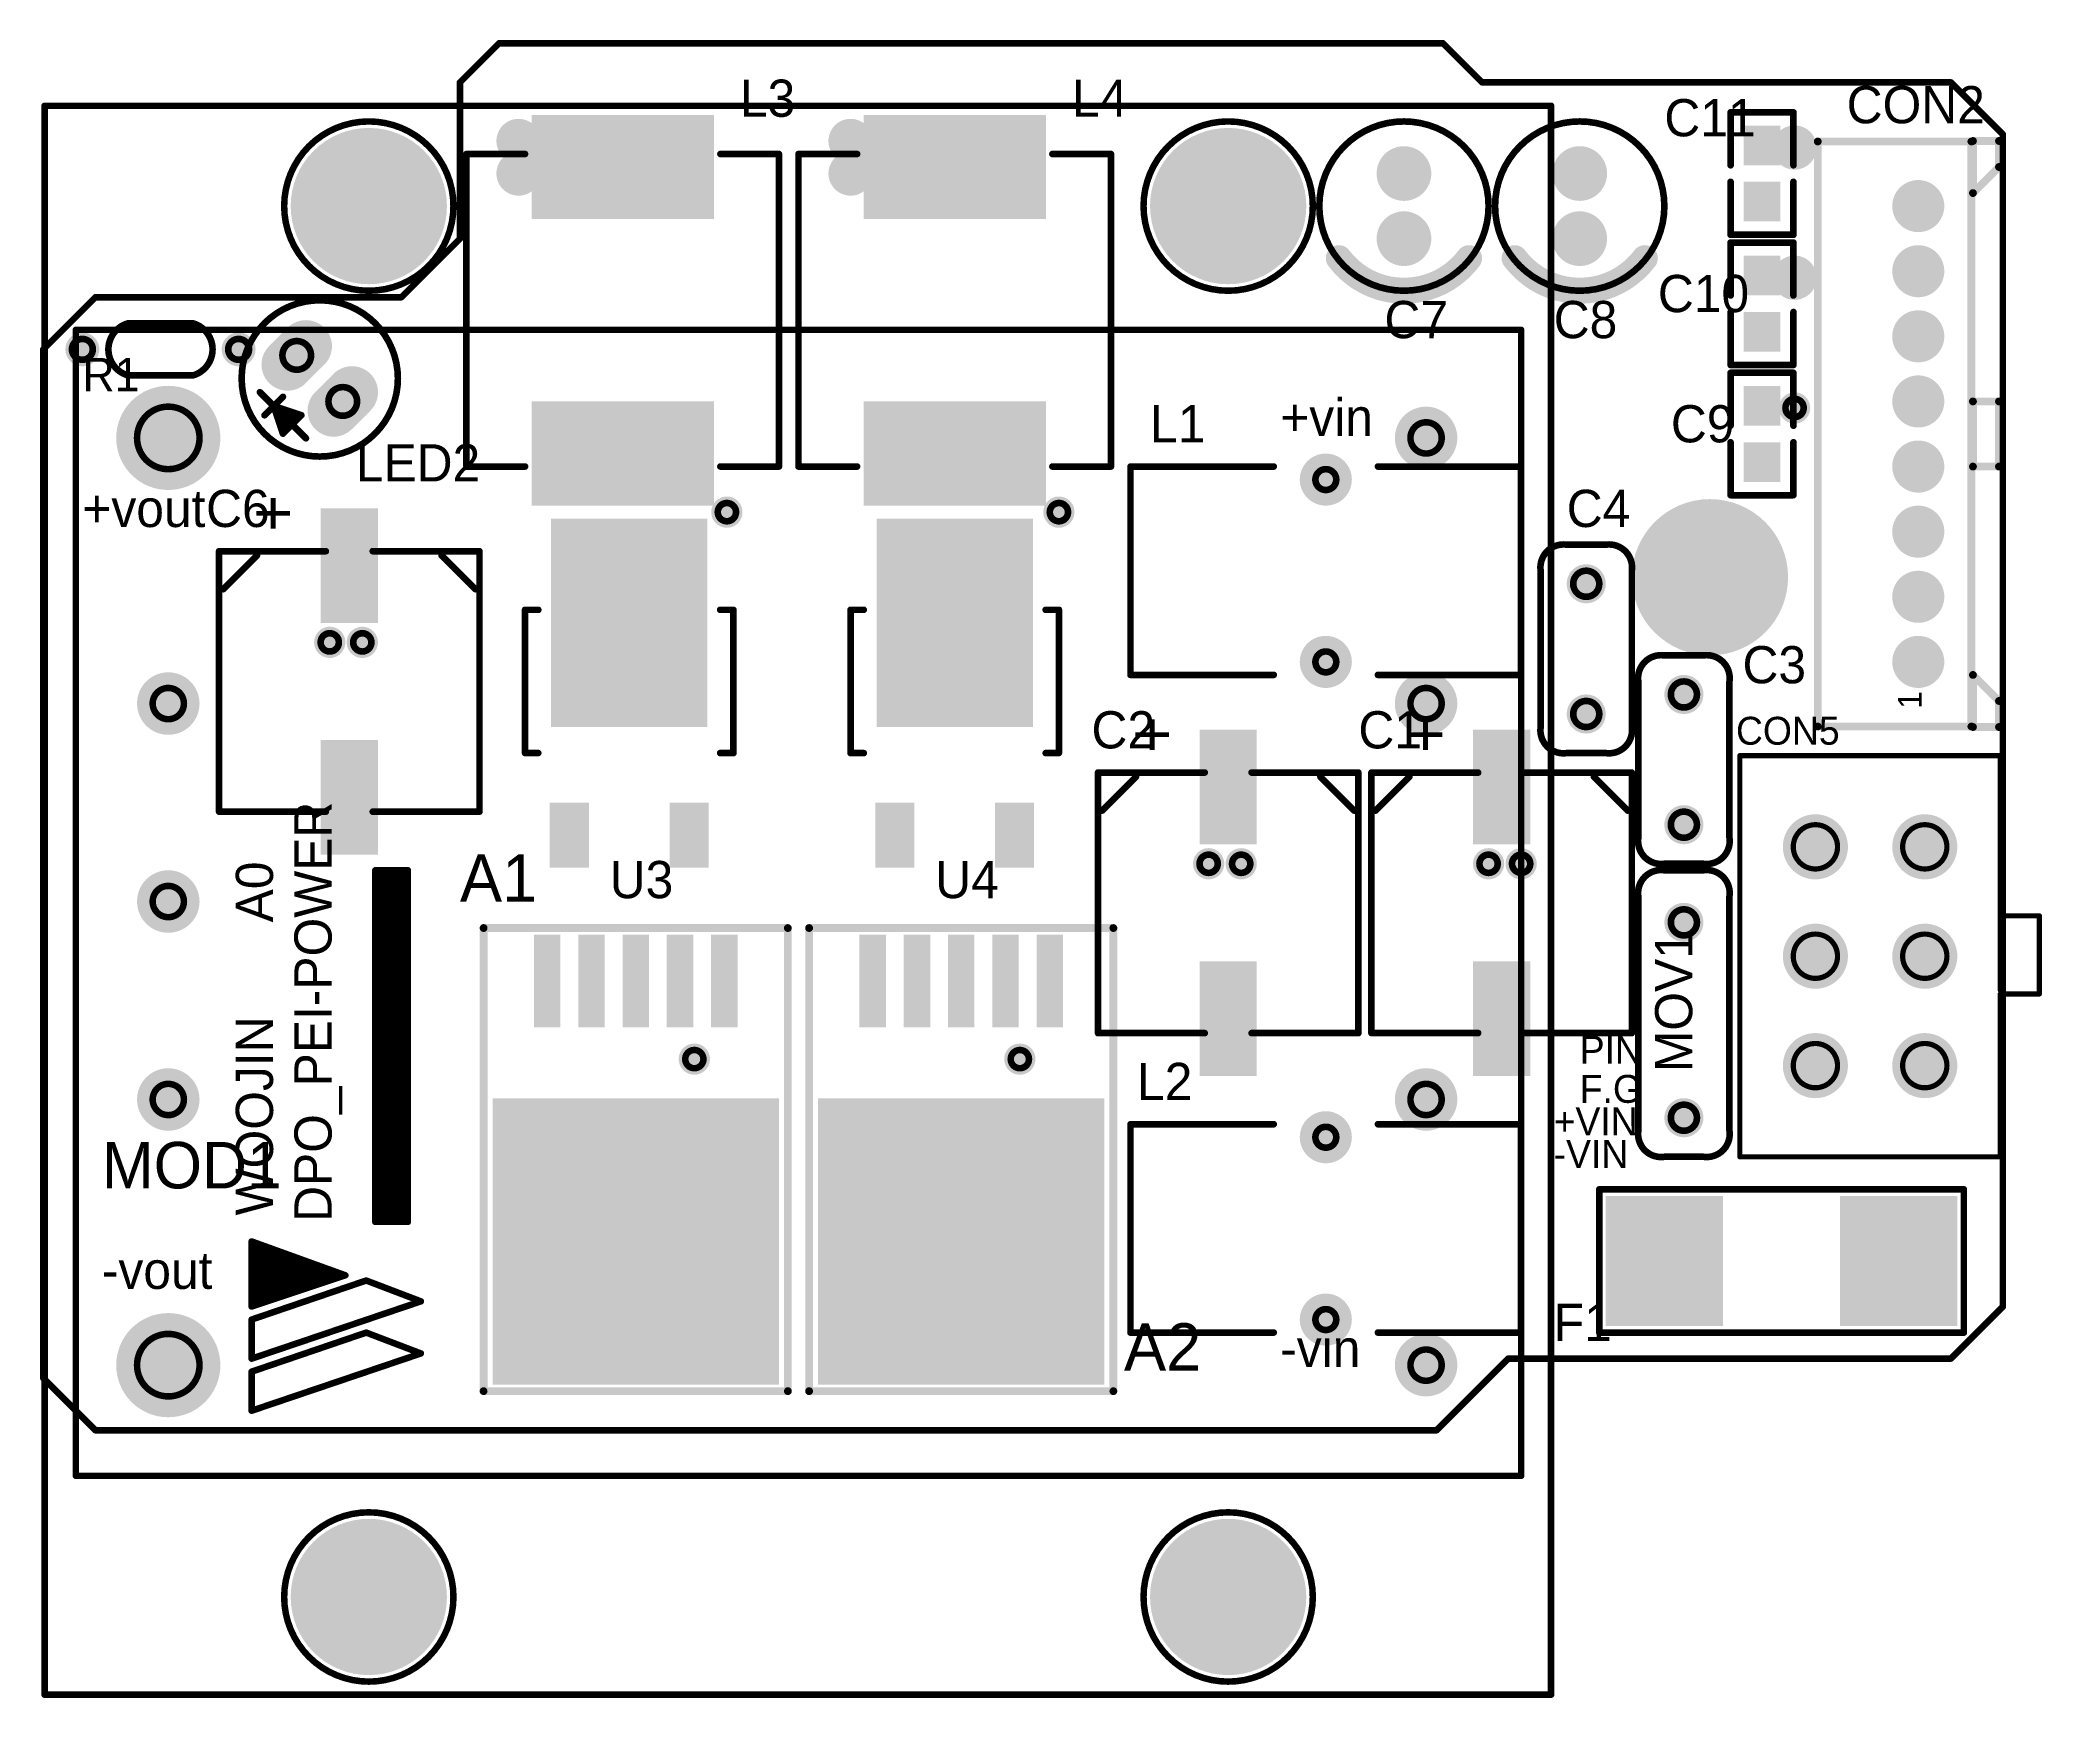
# Model space of a CAD drawing. Extents: x 14.6 to 91.5, y 0 to 63.6.
import ezdxf
from ezdxf.enums import TextEntityAlignment as Align

# ---------------------------------------------------------------- set-up
doc = ezdxf.new("R2010")
doc.units = 0
doc.header["$MEASUREMENT"] = 0

msp = doc.modelspace()

# ---------------------------------------------------------------- texts
for s, height, rotation, p in [('L3', 1.42858, 359.999983, (41.5, 60.25)), ('L4', 1.42858, 359.999983, (54.25, 60.25)), ('CON2', 1.42858, 359.999983, (84, 60)), ('C11', 1.42858, 359.999982, (77, 59.5)), ('C10', 1.42858, 359.999982, (76.75, 52.75)), ('C7', 1.42858, 359.999982, (66.25, 51.75)), ('C8', 1.42858, 359.999982, (72.75, 51.75)), ('L1', 1.42858, 359.999983, (57.25, 47.75)), ('C9', 1.42858, 359.999982, (77.25, 47.75)), ('LED2', 1.42858, 359.999984, (26.75, 46.25)), ('C6', 1.42858, 359.999983, (21, 44.5)), ('C4', 1.42858, 359.999983, (73.25, 44.5)), ('+', 1.8143, 89.999982, (25, 44.75)), ('C3', 1.42858, 359.999982, (80, 38.5)), ('1', 0.90715, 89.999982, (87.14999, 37.95)), ('C2', 1.42858, 359.999983, (55, 36)), ('C1', 1.42858, 359.999983, (65.25, 36)), ('+', 1.8143, 89.999982, (58.75, 36.25)), ('+', 1.8143, 89.999982, (69.25, 36.25)), ('CON5', 1.071435, 359.999982, (79.75, 36.25)), ('DPO_PEI-POWER', 1.42858, 89.999982, (26.25, 18.25)), ('A1', 1.814296, 0.000039, (30.75, 30)), ('A0', 1.42858, 89.999982, (24, 29.75)), ('MOV1', 1.42858, 89.999982, (78.5, 24)), ('WOOJIN', 1.42858, 89.999982, (24, 18.5)), ('L2', 1.42858, 359.999983, (56.75, 22.5)), ('MOD1', 1.785725, 359.999982, (17, 19)), ('A2', 1.814296, 0.000039, (56.25001, 12))]:
    msp.add_text(s, height=height, rotation=rotation).set_placement(p, align=Align.BOTTOM_LEFT)
for s, height, p in [('R1', 1.285721, (16.25, 49.75)), ('+vin', 1.42858, (62.25, 48)), ('+vout', 1.42858, (16.25, 44.5)), ('U3', 1.42858, (36.5, 30.25)), ('U4', 1.42858, (49, 30.25)), ('PIN', 1.071435, (73.75, 24)), ('F.G', 1.071435, (73.75, 22.5)), ('+VIN', 1.071435, (72.75, 21.25)), ('-VIN', 1.071435, (72.75, 20)), ('-vout', 1.42858, (17, 15.25)), ('F1', 1.42858, (72.75, 13.25)), ('-vin', 1.42858, (62.25, 12.25))]:
    msp.add_text(s, height=height).set_placement(p, align=Align.BOTTOM_LEFT)

# ---------------------------------------------------------------- linework, layer by layer
for points, const_width in [([(32.25, 63.5), (30.75, 62)], 0.25), ([(68.5, 63.5), (32.25, 63.5)], 0.25), ([(70, 62), (68.5, 63.5)], 0.25), ([(30.75, 62), (30.75, 56)], 0.25), ([(88, 62), (70, 62)], 0.25), ([(90, 60), (88, 62)], 0.25), ([(14.8, 61.1), (14.8, 0.1)], 0.254), ([(72.65, 61.1), (14.8, 61.1)], 0.254), ([(72.65, 0.1), (72.65, 61.1)], 0.254), ([(81.9565, 60.8495), (79.5435, 60.8495)], 0.254), ([(79.5435, 60.8495), (79.5435, 58.8175)], 0.254), ([(81.9565, 58.8175), (81.9565, 60.8495)], 0.254), ([(90, 15), (90, 60)], 0.25), ([(31, 47.25), (31, 59.25)], 0.254), ([(31, 59.25), (33.25, 59.25)], 0.254), ([(43, 59.25), (40.75, 59.25)], 0.254), ([(43, 47.25), (43, 59.25)], 0.254), ([(43.75, 47.25), (43.75, 59.25)], 0.254), ([(43.75, 59.25), (46, 59.25)], 0.254), ([(55.75, 59.25), (53.5, 59.25)], 0.254), ([(55.75, 47.25), (55.75, 59.25)], 0.254), ([(82.89, 59.73), (82.88999, 37.27)], 0.3), ([(88.79, 59.73), (82.89, 59.73)], 0.3), ([(88.78999, 37.27), (88.79, 59.73)], 0.3), ([(88.85, 59.75), (89.85, 59.75)], 0.3), ([(88.85, 57.75), (88.85, 59.75)], 0.3), ([(89.85, 59.75), (89.85, 58.75)], 0.3), ([(89.85, 58.75), (88.85, 57.75)], 0.3), ([(79.5435, 56.1505), (79.5435, 58.1825)], 0.254), ([(81.9565, 58.1825), (81.9565, 56.1505)], 0.254), ([(30.75, 56), (28.5, 53.75)], 0.25), ([(81.9565, 56.1505), (79.5435, 56.1505)], 0.254), ([(81.9565, 55.8495), (79.5435, 55.8495)], 0.254), ([(79.5435, 55.8495), (79.5435, 53.8175)], 0.254), ([(81.9565, 53.8175), (81.9565, 55.8495)], 0.254), ([(16.75, 53.75), (14.75, 51.75)], 0.25), ([(28.5, 53.75), (16.75, 53.75)], 0.25), ([(79.5435, 51.1505), (79.5435, 53.1825)], 0.254), ([(81.9565, 53.1825), (81.9565, 51.1505)], 0.254), ([(16, 8.5), (16, 52.5)], 0.25), ([(16, 52.5), (71.5, 52.5)], 0.25), ([(71.5, 52.5), (71.5, 8.5)], 0.25), ([(14.75, 51.75), (14.75, 12.25)], 0.25), ([(81.9565, 51.1505), (79.5435, 51.1505)], 0.254), ([(81.9565, 50.8495), (79.5435, 50.8495)], 0.254), ([(79.5435, 50.8495), (79.5435, 48.8175)], 0.254), ([(81.9565, 48.8175), (81.9565, 50.8495)], 0.254), ([(23.06802, 50.10355), (24.83579, 48.33579)], 0.254), ([(23.9519, 49.92678), (23.2448, 49.21967)], 0.254), ([(23.59835, 49.57322), (24.65901, 49.21967)], 0.254), ([(23.9519, 48.51256), (23.59835, 49.57322)], 0.254), ([(23.77513, 49.39645), (24.48223, 49.04289)], 0.254), ([(24.12868, 48.68934), (23.77513, 49.39645)], 0.254), ([(24.65901, 49.21967), (23.9519, 48.51256)], 0.254), ([(88.85, 47.25), (88.85, 49.75)], 0.3), ([(88.85, 49.75), (89.85, 49.75)], 0.3), ([(89.85, 49.75), (89.85, 47.25)], 0.3), ([(24.48223, 49.04289), (24.12868, 48.68934)], 0.254), ([(79.5435, 46.1505), (79.5435, 48.1825)], 0.254), ([(81.9565, 48.1825), (81.9565, 46.1505)], 0.254), ([(33.25, 47.25), (31, 47.25)], 0.254), ([(40.75, 47.25), (43, 47.25)], 0.254), ([(46, 47.25), (43.75, 47.25)], 0.254), ([(53.5, 47.25), (55.75, 47.25)], 0.254), ([(56.5, 39.25), (56.5, 47.25)], 0.254), ([(56.5, 47.25), (62, 47.25)], 0.254), ([(66, 47.25), (71.5, 47.25)], 0.254), ([(71.5, 47.25), (71.5, 39.25)], 0.254), ([(89.85, 47.25), (88.85, 47.25)], 0.3), ([(81.9565, 46.1505), (79.5435, 46.1505)], 0.254), ([(21.5, 34), (21.5, 44)], 0.254), ([(21.5, 44), (25.6, 44)], 0.254), ([(22.959, 43.841), (21.659, 42.541)], 0.254), ([(31.5, 44), (27.4, 44)], 0.254), ([(30.041, 43.841), (31.341, 42.541)], 0.254), ([(31.5, 34), (31.5, 44)], 0.254), ([(75.75, 43.25), (75.75, 37.25)], 0.254), ([(33.25, 36.25), (33.25, 41.75)], 0.254), ([(33.25, 41.75), (33.7575, 41.75)], 0.254), ([(40.7425, 41.75), (41.25, 41.75)], 0.254), ([(41.25, 41.75), (41.25, 36.25)], 0.254), ([(45.75, 36.25), (45.75, 41.75)], 0.254), ([(45.75, 41.75), (46.2575, 41.75)], 0.254), ([(53.2425, 41.75), (53.75, 41.75)], 0.254), ([(53.75, 41.75), (53.75, 36.25)], 0.254), ([(62, 39.25), (56.5, 39.25)], 0.254), ([(71.5, 39.25), (66, 39.25)], 0.254), ([(89.84999, 38.25), (88.84999, 39.25)], 0.3), ([(88.84999, 39.25), (88.84999, 37.25)], 0.3), ([(76, 33), (76, 39)], 0.254), ([(89.84999, 37.25), (89.84999, 38.25)], 0.3), ([(82.88999, 37.27), (88.78999, 37.27)], 0.3), ([(88.84999, 37.25), (89.84999, 37.25)], 0.3), ([(33.7575, 36.25), (33.25, 36.25)], 0.254), ([(41.25, 36.25), (40.7425, 36.25)], 0.254), ([(46.2575, 36.25), (45.75, 36.25)], 0.254), ([(53.75, 36.25), (53.2425, 36.25)], 0.254), ([(89.9, 36.15), (79.9, 36.15)], 0.2), ([(79.9, 36.15), (79.9, 20.75)], 0.2), ([(89.9, 30), (89.9, 36.15)], 0.2), ([(55.25, 25.5), (55.25, 35.5)], 0.254), ([(55.25, 35.5), (59.35, 35.5)], 0.254), ([(56.709, 35.341), (55.409, 34.041)], 0.254), ([(65.25, 35.5), (61.15, 35.5)], 0.254), ([(63.791, 35.341), (65.091, 34.041)], 0.254), ([(65.25, 25.5), (65.25, 35.5)], 0.254), ([(65.75, 25.5), (65.75, 35.5)], 0.254), ([(65.75, 35.5), (69.85, 35.5)], 0.254), ([(67.209, 35.341), (65.909, 34.041)], 0.254), ([(75.75, 35.5), (71.65, 35.5)], 0.254), ([(74.291, 35.341), (75.591, 34.041)], 0.254), ([(75.75, 25.5), (75.75, 35.5)], 0.254), ([(25.6, 34), (21.5, 34)], 0.254), ([(27.4, 34), (31.5, 34)], 0.254), ([(89.9, 33.65), (89.9, 27.15)], 0.2), ([(27.5, 24.25), (27.5, 31.75)], 0.25), ([(27.5, 31.75), (28.75, 31.75)], 0.25), ([(27.5, 31.5), (28.75, 31.5)], 0.25), ([(27.5, 24.5), (27.5, 31.5)], 0.25), ([(27.75, 31.5), (28.5, 31.5)], 0.25), ([(27.75, 24.5), (27.75, 31.5)], 0.25), ([(28.5, 31.5), (28.5, 24.5)], 0.25), ([(28.75, 31.75), (28.75, 24.25)], 0.25), ([(28.75, 31.5), (28.75, 24.5)], 0.25), ([(27.75, 31.25), (28.5, 31.25)], 0.25), ([(27.75, 24.75), (27.75, 31.25)], 0.25), ([(28, 31.25), (28.25, 31.25)], 0.25), ([(28, 24.75), (28, 31.25)], 0.25), ([(28.25, 31.25), (28.25, 24.75)], 0.25), ([(28.5, 31.25), (28.5, 24.75)], 0.25), ([(79.5, 30.75), (79.5, 21.75)], 0.254), ([(91.4, 30), (89.9, 30)], 0.2), ([(91.4, 27), (91.4, 30)], 0.2), ([(31.65801, 11.752), (31.658, 29.532)], 0.3), ([(31.658, 29.532), (43.342, 29.532)], 0.3), ([(43.342, 29.532), (43.34201, 11.752)], 0.3), ([(44.15801, 11.752), (44.158, 29.532)], 0.3), ([(44.158, 29.532), (55.842, 29.532)], 0.3), ([(55.842, 29.532), (55.84201, 11.752)], 0.3), ([(89.9, 20.75), (89.9, 27)], 0.2), ([(89.9, 27), (91.4, 27)], 0.2), ([(27.5, 18.25), (27.5, 25.75)], 0.25), ([(27.5, 25.75), (28.75, 25.75)], 0.25), ([(27.5, 25.5), (28.75, 25.5)], 0.25), ([(27.5, 18.5), (27.5, 25.5)], 0.25), ([(27.75, 25.5), (28.5, 25.5)], 0.25), ([(27.75, 18.5), (27.75, 25.5)], 0.25), ([(27.75, 25.25), (28.5, 25.25)], 0.25), ([(27.75, 18.75), (27.75, 25.25)], 0.25), ([(28, 25.25), (28.25, 25.25)], 0.25), ([(28, 18.75), (28, 25.25)], 0.25), ([(28.25, 25.25), (28.25, 18.75)], 0.25), ([(28.5, 25.5), (28.5, 18.5)], 0.25), ([(28.5, 25.25), (28.5, 18.75)], 0.25), ([(28.75, 25.75), (28.75, 18.25)], 0.25), ([(28.75, 25.5), (28.75, 18.5)], 0.25), ([(59.35, 25.5), (55.25, 25.5)], 0.254), ([(61.15, 25.5), (65.25, 25.5)], 0.254), ([(69.85, 25.5), (65.75, 25.5)], 0.254), ([(71.65, 25.5), (75.75, 25.5)], 0.254), ([(28.75, 24.5), (27.5, 24.5)], 0.25), ([(28.5, 24.75), (27.75, 24.75)], 0.25), ([(28.5, 24.5), (27.75, 24.5)], 0.25), ([(28.25, 24.75), (28, 24.75)], 0.25), ([(28.75, 24.25), (27.5, 24.25)], 0.25), ([(56.5, 14), (56.5, 22)], 0.254), ([(56.5, 22), (62, 22)], 0.254), ([(66, 22), (71.5, 22)], 0.254), ([(71.5, 22), (71.5, 14)], 0.254), ([(79.9, 20.75), (89.9, 20.75)], 0.2), ([(74.5, 19.5), (88.5, 19.5)], 0.254), ([(74.5, 14), (74.5, 19.5)], 0.254), ([(88.5, 19.5), (88.5, 14)], 0.254), ([(28.75, 18.5), (27.5, 18.5)], 0.25), ([(28.5, 18.75), (27.75, 18.75)], 0.25), ([(28.5, 18.5), (27.75, 18.5)], 0.25), ([(28.25, 18.75), (28, 18.75)], 0.25), ([(28.75, 18.25), (27.5, 18.25)], 0.25), ([(22.75, 15), (22.75, 17.5)], 0.25), ([(26.35, 16.2), (22.75, 17.5)], 0.25), ([(22.75, 17.5), (22.75, 15)], 0.25), ([(22.9, 15.15), (22.9, 17.35)], 0.25), ([(23.1, 15.15), (23.1, 17.35)], 0.25), ([(23.3, 15.25), (23.3, 17.25)], 0.25), ([(23.5, 15.35), (23.5, 17.15)], 0.25), ([(23.7, 15.35), (23.7, 17.15)], 0.25), ([(23.9, 15.45), (23.9, 17.05)], 0.25), ([(24.1, 15.55), (24.1, 16.95)], 0.25), ([(24.3, 15.65), (24.3, 16.85)], 0.25), ([(22.75, 15), (26.35, 16.2)], 0.25), ([(22.75, 15), (26.35, 16.2)], 0.25), ([(24.5, 15.65), (24.5, 16.75)], 0.25), ([(24.7, 15.75), (24.7, 16.65)], 0.25), ([(24.9, 15.75), (24.9, 16.65)], 0.25), ([(25.1, 15.85), (25.1, 16.55)], 0.25), ([(25.3, 15.85), (25.3, 16.55)], 0.25), ([(25.5, 15.95), (25.5, 16.45)], 0.25), ([(25.7, 16.05), (25.7, 16.35)], 0.25), ([(25.9, 16.05), (25.9, 16.35)], 0.25), ([(22.75, 14.5), (27.15, 16)], 0.25), ([(29.25, 15.2), (27.15, 16)], 0.25), ([(22.75, 13), (29.25, 15.2)], 0.25), ([(22.75, 13), (22.75, 14.5)], 0.25), ([(88, 13), (90, 15)], 0.25), ([(22.75, 12.5), (27.15, 14)], 0.25), ([(29.25, 13.2), (27.15, 14)], 0.25), ([(62, 14), (56.5, 14)], 0.254), ([(71.5, 14), (66, 14)], 0.254), ([(88.5, 14), (74.5, 14)], 0.254), ([(22.75, 11), (29.25, 13.2)], 0.25), ([(68.25, 10.25), (71, 13)], 0.25), ([(71, 13), (88, 13)], 0.25), ([(14.75, 12.25), (16.75, 10.25)], 0.25), ([(22.75, 11), (22.75, 12.5)], 0.25), ([(43.34201, 11.752), (31.65801, 11.752)], 0.3), ([(55.84201, 11.752), (44.15801, 11.752)], 0.3), ([(16.75, 10.25), (68.25, 10.25)], 0.25), ([(71.5, 8.5), (16, 8.5)], 0.25), ([(14.8, 0.1), (72.65, 0.1)], 0.254)]:
    msp.add_lwpolyline(points, dxfattribs=dict(const_width=const_width))
for points, const_width in [([(32.1875, 63.5, 1), (32.3125, 63.5, 1)], 0.125), ([(32.1875, 63.5, 1), (32.3125, 63.5, 1)], 0.125), ([(68.4375, 63.5, 1), (68.5625, 63.5, 1)], 0.125), ([(68.4375, 63.5, 1), (68.5625, 63.5, 1)], 0.125), ([(30.6875, 62, 1), (30.8125, 62, 1)], 0.125), ([(30.6875, 62, 1), (30.8125, 62, 1)], 0.125), ([(69.9375, 62, 1), (70.0625, 62, 1)], 0.125), ([(69.9375, 62, 1), (70.0625, 62, 1)], 0.125), ([(87.9375, 62, 1), (88.0625, 62, 1)], 0.125), ([(87.9375, 62, 1), (88.0625, 62, 1)], 0.125), ([(14.7365, 61.1, 1), (14.8635, 61.1, 1)], 0.127), ([(14.7365, 61.1, 1), (14.8635, 61.1, 1)], 0.127), ([(72.5865, 61.1, 1), (72.7135, 61.1, 1)], 0.127), ([(72.5865, 61.1, 1), (72.7135, 61.1, 1)], 0.127), ([(79.48, 60.8495, 1), (79.607, 60.8495, 1)], 0.127), ([(79.48, 60.8495, 1), (79.607, 60.8495, 1)], 0.127), ([(81.893, 60.8495, 1), (82.02, 60.8495, 1)], 0.127), ([(81.893, 60.8495, 1), (82.02, 60.8495, 1)], 0.127), ([(25.75, 57.25, 1), (28.75, 57.25, 1)], 3), ([(25.75, 57.25, 1), (28.75, 57.25, 1)], 3), ([(32.7, 59.75, 1), (33.3, 59.75, 1)], 0.6), ([(32.7, 59.75, 1), (33.3, 59.75, 1)], 0.6), ([(45.45, 59.75, 1), (46.05, 59.75, 1)], 0.6), ([(45.45, 59.75, 1), (46.05, 59.75, 1)], 0.6), ([(58.75, 57.25, 1), (61.75, 57.25, 1)], 3), ([(58.75, 57.25, 1), (61.75, 57.25, 1)], 3), ([(81.7, 59.5, 1), (82.3, 59.5, 1)], 0.6), ([(81.7, 59.5, 1), (82.3, 59.5, 1)], 0.6), ([(89.9375, 60, 1), (90.0625, 60, 1)], 0.125), ([(89.9375, 60, 1), (90.0625, 60, 1)], 0.125), ([(30.9365, 59.25, 1), (31.0635, 59.25, 1)], 0.127), ([(30.9365, 59.25, 1), (31.0635, 59.25, 1)], 0.127), ([(33.1865, 59.25, 1), (33.3135, 59.25, 1)], 0.127), ([(40.6865, 59.25, 1), (40.8135, 59.25, 1)], 0.127), ([(42.9365, 59.25, 1), (43.0635, 59.25, 1)], 0.127), ([(42.9365, 59.25, 1), (43.0635, 59.25, 1)], 0.127), ([(43.6865, 59.25, 1), (43.8135, 59.25, 1)], 0.127), ([(43.6865, 59.25, 1), (43.8135, 59.25, 1)], 0.127), ([(45.9365, 59.25, 1), (46.0635, 59.25, 1)], 0.127), ([(53.4365, 59.25, 1), (53.5635, 59.25, 1)], 0.127), ([(55.6865, 59.25, 1), (55.8135, 59.25, 1)], 0.127), ([(55.6865, 59.25, 1), (55.8135, 59.25, 1)], 0.127), ([(66.5, 58.5, 1), (67.5, 58.5, 1)], 1), ([(66.5, 58.5, 1), (67.5, 58.5, 1)], 1), ([(73.25, 58.5, 1), (74.25, 58.5, 1)], 1), ([(73.25, 58.5, 1), (74.25, 58.5, 1)], 1), ([(82.815, 59.73, 1), (82.965, 59.73, 1)], 0.15), ([(82.815, 59.73, 1), (82.965, 59.73, 1)], 0.15), ([(88.715, 59.73, 1), (88.865, 59.73, 1)], 0.15), ([(88.715, 59.73, 1), (88.865, 59.73, 1)], 0.15), ([(88.775, 59.75, 1), (88.925, 59.75, 1)], 0.15), ([(88.775, 59.75, 1), (88.925, 59.75, 1)], 0.15), ([(89.775, 59.75, 1), (89.925, 59.75, 1)], 0.15), ([(89.775, 59.75, 1), (89.925, 59.75, 1)], 0.15), ([(32.7, 58.5, 1), (33.3, 58.5, 1)], 0.6), ([(32.7, 58.5, 1), (33.3, 58.5, 1)], 0.6), ([(45.45, 58.5, 1), (46.05, 58.5, 1)], 0.6), ([(45.45, 58.5, 1), (46.05, 58.5, 1)], 0.6), ([(79.48, 58.8175, 1), (79.607, 58.8175, 1)], 0.127), ([(81.893, 58.8175, 1), (82.02, 58.8175, 1)], 0.127), ([(89.775, 58.75, 1), (89.925, 58.75, 1)], 0.15), ([(89.775, 58.75, 1), (89.925, 58.75, 1)], 0.15), ([(79.48, 58.1825, 1), (79.607, 58.1825, 1)], 0.127), ([(81.893, 58.1825, 1), (82.02, 58.1825, 1)], 0.127), ([(86.25, 57.25, 1), (87.25, 57.25, 1)], 1), ([(86.25, 57.25, 1), (87.25, 57.25, 1)], 1), ([(88.775, 57.75, 1), (88.925, 57.75, 1)], 0.15), ([(88.775, 57.75, 1), (88.925, 57.75, 1)], 0.15), ([(66.5, 56, 1), (67.5, 56, 1)], 1), ([(66.5, 56, 1), (67.5, 56, 1)], 1), ([(73.25, 56, 1), (74.25, 56, 1)], 1), ([(73.25, 56, 1), (74.25, 56, 1)], 1), ([(30.6875, 56, 1), (30.8125, 56, 1)], 0.125), ([(30.6875, 56, 1), (30.8125, 56, 1)], 0.125), ([(79.48, 56.1505, 1), (79.607, 56.1505, 1)], 0.127), ([(79.48, 56.1505, 1), (79.607, 56.1505, 1)], 0.127), ([(81.893, 56.1505, 1), (82.02, 56.1505, 1)], 0.127), ([(81.893, 56.1505, 1), (82.02, 56.1505, 1)], 0.127), ([(64.25, 55.25, 1), (64.75, 55.25, 1)], 0.5), ([(69.25, 55.25, 1), (69.75, 55.25, 1)], 0.5), ([(71, 55.25, 1), (71.5, 55.25, 1)], 0.5), ([(76, 55.25, 1), (76.5, 55.25, 1)], 0.5), ([(79.48, 55.8495, 1), (79.607, 55.8495, 1)], 0.127), ([(79.48, 55.8495, 1), (79.607, 55.8495, 1)], 0.127), ([(81.893, 55.8495, 1), (82.02, 55.8495, 1)], 0.127), ([(81.893, 55.8495, 1), (82.02, 55.8495, 1)], 0.127), ([(86.25, 54.75, 1), (87.25, 54.75, 1)], 1), ([(86.25, 54.75, 1), (87.25, 54.75, 1)], 1), ([(81.7, 54.5, 1), (82.3, 54.5, 1)], 0.6), ([(81.7, 54.5, 1), (82.3, 54.5, 1)], 0.6), ([(16.6875, 53.75, 1), (16.8125, 53.75, 1)], 0.125), ([(16.6875, 53.75, 1), (16.8125, 53.75, 1)], 0.125), ([(28.4375, 53.75, 1), (28.5625, 53.75, 1)], 0.125), ([(28.4375, 53.75, 1), (28.5625, 53.75, 1)], 0.125), ([(66.75, 54, 1), (67.25, 54, 1)], 0.5), ([(66.75, 54, 1), (67.25, 54, 1)], 0.5), ([(73.5, 54, 1), (74, 54, 1)], 0.5), ([(73.5, 54, 1), (74, 54, 1)], 0.5), ([(79.48, 53.8175, 1), (79.607, 53.8175, 1)], 0.127), ([(81.893, 53.8175, 1), (82.02, 53.8175, 1)], 0.127), ([(79.48, 53.1825, 1), (79.607, 53.1825, 1)], 0.127), ([(81.893, 53.1825, 1), (82.02, 53.1825, 1)], 0.127), ([(86.25, 52.25, 1), (87.25, 52.25, 1)], 1), ([(86.25, 52.25, 1), (87.25, 52.25, 1)], 1), ([(15.925, 51.75, 1), (16.575, 51.75, 1)], 0.65), ([(15.925, 51.75, 1), (16.575, 51.75, 1)], 0.65), ([(15.9375, 52.5, 1), (16.0625, 52.5, 1)], 0.125), ([(15.9375, 52.5, 1), (16.0625, 52.5, 1)], 0.125), ([(17.9365, 52.75, 1), (18.0635, 52.75, 1)], 0.127), ([(17.9365, 52.75, 1), (18.0635, 52.75, 1)], 0.127), ([(20.4365, 52.75, 1), (20.5635, 52.75, 1)], 0.127), ([(20.4365, 52.75, 1), (20.5635, 52.75, 1)], 0.127), ([(21.925, 51.75, 1), (22.575, 51.75, 1)], 0.65), ([(21.925, 51.75, 1), (22.575, 51.75, 1)], 0.65), ([(24.33579, 51.87132, 1), (25.33579, 51.87132, 1)], 1), ([(24.33579, 51.87132, 1), (25.33579, 51.87132, 1)], 1), ([(71.4375, 52.5, 1), (71.5625, 52.5, 1)], 0.125), ([(71.4375, 52.5, 1), (71.5625, 52.5, 1)], 0.125), ([(14.6875, 51.75, 1), (14.8125, 51.75, 1)], 0.125), ([(14.6875, 51.75, 1), (14.8125, 51.75, 1)], 0.125), ([(17.1865, 51.75, 1), (17.3135, 51.75, 1)], 0.127), ([(17.1865, 51.75, 1), (17.3135, 51.75, 1)], 0.127), ([(21.1865, 51.75, 1), (21.3135, 51.75, 1)], 0.127), ([(21.1865, 51.75, 1), (21.3135, 51.75, 1)], 0.127), ([(23.62868, 51.16421, 1), (24.62868, 51.16421, 1)], 1), ([(23.62868, 51.16421, 1), (24.62868, 51.16421, 1)], 1), ([(17.9365, 50.75, 1), (18.0635, 50.75, 1)], 0.127), ([(17.9365, 50.75, 1), (18.0635, 50.75, 1)], 0.127), ([(20.4365, 50.75, 1), (20.5635, 50.75, 1)], 0.127), ([(20.4365, 50.75, 1), (20.5635, 50.75, 1)], 0.127), ([(26.10355, 50.10355, 1), (27.10355, 50.10355, 1)], 1), ([(26.10355, 50.10355, 1), (27.10355, 50.10355, 1)], 1), ([(79.48, 51.1505, 1), (79.607, 51.1505, 1)], 0.127), ([(79.48, 51.1505, 1), (79.607, 51.1505, 1)], 0.127), ([(79.48, 50.8495, 1), (79.607, 50.8495, 1)], 0.127), ([(79.48, 50.8495, 1), (79.607, 50.8495, 1)], 0.127), ([(81.893, 51.1505, 1), (82.02, 51.1505, 1)], 0.127), ([(81.893, 51.1505, 1), (82.02, 51.1505, 1)], 0.127), ([(81.893, 50.8495, 1), (82.02, 50.8495, 1)], 0.127), ([(81.893, 50.8495, 1), (82.02, 50.8495, 1)], 0.127), ([(86.25, 49.75, 1), (87.25, 49.75, 1)], 1), ([(86.25, 49.75, 1), (87.25, 49.75, 1)], 1), ([(18.55, 48.35, 1), (20.55, 48.35, 1)], 2), ([(18.55, 48.35, 1), (20.55, 48.35, 1)], 2), ([(23.00452, 50.10355, 1), (23.13152, 50.10355, 1)], 0.127), ([(23.8884, 49.92678, 1), (24.0154, 49.92678, 1)], 0.127), ([(25.39645, 49.39645, 1), (26.39645, 49.39645, 1)], 1), ([(25.39645, 49.39645, 1), (26.39645, 49.39645, 1)], 1), ([(81.7, 49.5, 1), (82.3, 49.5, 1)], 0.6), ([(81.7, 49.5, 1), (82.3, 49.5, 1)], 0.6), ([(23.1813, 49.21967, 1), (23.3083, 49.21967, 1)], 0.127), ([(23.53485, 49.57322, 1), (23.66185, 49.57322, 1)], 0.127), ([(23.53485, 49.57322, 1), (23.66185, 49.57322, 1)], 0.127), ([(23.71163, 49.39645, 1), (23.83863, 49.39645, 1)], 0.127), ([(23.71163, 49.39645, 1), (23.83863, 49.39645, 1)], 0.127), ([(24.59551, 49.21967, 1), (24.72251, 49.21967, 1)], 0.127), ([(24.59551, 49.21967, 1), (24.72251, 49.21967, 1)], 0.127), ([(67.25, 48.35, 1), (68.45, 48.35, 1)], 1.2), ([(67.25, 48.35, 1), (68.45, 48.35, 1)], 1.2), ([(88.775, 49.75, 1), (88.925, 49.75, 1)], 0.15), ([(88.775, 49.75, 1), (88.925, 49.75, 1)], 0.15), ([(89.775, 49.75, 1), (89.925, 49.75, 1)], 0.15), ([(89.775, 49.75, 1), (89.925, 49.75, 1)], 0.15), ([(23.8884, 48.51256, 1), (24.0154, 48.51256, 1)], 0.127), ([(23.8884, 48.51256, 1), (24.0154, 48.51256, 1)], 0.127), ([(24.06518, 48.68934, 1), (24.19218, 48.68934, 1)], 0.127), ([(24.06518, 48.68934, 1), (24.19218, 48.68934, 1)], 0.127), ([(24.41873, 49.04289, 1), (24.54573, 49.04289, 1)], 0.127), ([(24.41873, 49.04289, 1), (24.54573, 49.04289, 1)], 0.127), ([(24.77229, 48.33579, 1), (24.89929, 48.33579, 1)], 0.127), ([(79.48, 48.8175, 1), (79.607, 48.8175, 1)], 0.127), ([(81.893, 48.8175, 1), (82.02, 48.8175, 1)], 0.127), ([(63.5, 46.75, 1), (64.5, 46.75, 1)], 1), ([(63.5, 46.75, 1), (64.5, 46.75, 1)], 1), ([(79.48, 48.1825, 1), (79.607, 48.1825, 1)], 0.127), ([(81.893, 48.1825, 1), (82.02, 48.1825, 1)], 0.127), ([(86.25, 47.25, 1), (87.25, 47.25, 1)], 1), ([(86.25, 47.25, 1), (87.25, 47.25, 1)], 1), ([(30.9365, 47.25, 1), (31.0635, 47.25, 1)], 0.127), ([(30.9365, 47.25, 1), (31.0635, 47.25, 1)], 0.127), ([(33.1865, 47.25, 1), (33.3135, 47.25, 1)], 0.127), ([(40.6865, 47.25, 1), (40.8135, 47.25, 1)], 0.127), ([(42.9365, 47.25, 1), (43.0635, 47.25, 1)], 0.127), ([(42.9365, 47.25, 1), (43.0635, 47.25, 1)], 0.127), ([(43.6865, 47.25, 1), (43.8135, 47.25, 1)], 0.127), ([(43.6865, 47.25, 1), (43.8135, 47.25, 1)], 0.127), ([(45.9365, 47.25, 1), (46.0635, 47.25, 1)], 0.127), ([(53.4365, 47.25, 1), (53.5635, 47.25, 1)], 0.127), ([(55.6865, 47.25, 1), (55.8135, 47.25, 1)], 0.127), ([(55.6865, 47.25, 1), (55.8135, 47.25, 1)], 0.127), ([(56.4365, 47.25, 1), (56.5635, 47.25, 1)], 0.127), ([(56.4365, 47.25, 1), (56.5635, 47.25, 1)], 0.127), ([(61.9365, 47.25, 1), (62.0635, 47.25, 1)], 0.127), ([(65.9365, 47.25, 1), (66.0635, 47.25, 1)], 0.127), ([(71.4365, 47.25, 1), (71.5635, 47.25, 1)], 0.127), ([(71.4365, 47.25, 1), (71.5635, 47.25, 1)], 0.127), ([(88.775, 47.25, 1), (88.925, 47.25, 1)], 0.15), ([(88.775, 47.25, 1), (88.925, 47.25, 1)], 0.15), ([(89.775, 47.25, 1), (89.925, 47.25, 1)], 0.15), ([(89.775, 47.25, 1), (89.925, 47.25, 1)], 0.15), ([(79.48, 46.1505, 1), (79.607, 46.1505, 1)], 0.127), ([(79.48, 46.1505, 1), (79.607, 46.1505, 1)], 0.127), ([(81.893, 46.1505, 1), (82.02, 46.1505, 1)], 0.127), ([(81.893, 46.1505, 1), (82.02, 46.1505, 1)], 0.127), ([(40.7, 45.5, 1), (41.3, 45.5, 1)], 0.6), ([(40.7, 45.5, 1), (41.3, 45.5, 1)], 0.6), ([(53.45, 45.5, 1), (54.05, 45.5, 1)], 0.6), ([(53.45, 45.5, 1), (54.05, 45.5, 1)], 0.6), ([(77.25, 43, 1), (80.25, 43, 1)], 3), ([(77.25, 43, 1), (80.25, 43, 1)], 3), ([(86.25, 44.75, 1), (87.25, 44.75, 1)], 1), ([(86.25, 44.75, 1), (87.25, 44.75, 1)], 1), ([(21.4365, 44, 1), (21.5635, 44, 1)], 0.127), ([(21.4365, 44, 1), (21.5635, 44, 1)], 0.127), ([(22.8955, 43.841, 1), (23.0225, 43.841, 1)], 0.127), ([(25.5365, 44, 1), (25.6635, 44, 1)], 0.127), ([(27.3365, 44, 1), (27.4635, 44, 1)], 0.127), ([(29.9775, 43.841, 1), (30.1045, 43.841, 1)], 0.127), ([(31.4365, 44, 1), (31.5635, 44, 1)], 0.127), ([(31.4365, 44, 1), (31.5635, 44, 1)], 0.127), ([(73.0615, 44.25888, 1), (73.1885, 44.25888, 1)], 0.127), ([(73.0615, 44.25888, 1), (73.1885, 44.25888, 1)], 0.127), ([(73.1865, 44.25, 1), (73.3135, 44.25, 1)], 0.127), ([(73.1865, 44.25, 1), (73.3135, 44.25, 1)], 0.127), ([(74.6865, 44.25, 1), (74.8135, 44.25, 1)], 0.127), ([(74.6865, 44.25, 1), (74.8135, 44.25, 1)], 0.127), ([(74.8115, 44.25888, 1), (74.9385, 44.25888, 1)], 0.127), ([(74.8115, 44.25888, 1), (74.9385, 44.25888, 1)], 0.127), ([(72.1865, 43.25, 1), (72.3135, 43.25, 1)], 0.127), ([(72.1865, 43.25, 1), (72.3135, 43.25, 1)], 0.127), ([(73.625, 42.75, 1), (74.375, 42.75, 1)], 0.75), ([(73.625, 42.75, 1), (74.375, 42.75, 1)], 0.75), ([(75.6865, 43.25, 1), (75.8135, 43.25, 1)], 0.127), ([(75.6865, 43.25, 1), (75.8135, 43.25, 1)], 0.127), ([(86.25, 42.25, 1), (87.25, 42.25, 1)], 1), ([(86.25, 42.25, 1), (87.25, 42.25, 1)], 1), ([(21.5955, 42.541, 1), (21.7225, 42.541, 1)], 0.127), ([(31.2775, 42.541, 1), (31.4045, 42.541, 1)], 0.127), ([(33.1865, 41.75, 1), (33.3135, 41.75, 1)], 0.127), ([(33.1865, 41.75, 1), (33.3135, 41.75, 1)], 0.127), ([(33.694, 41.75, 1), (33.821, 41.75, 1)], 0.127), ([(40.679, 41.75, 1), (40.806, 41.75, 1)], 0.127), ([(41.1865, 41.75, 1), (41.3135, 41.75, 1)], 0.127), ([(41.1865, 41.75, 1), (41.3135, 41.75, 1)], 0.127), ([(45.6865, 41.75, 1), (45.8135, 41.75, 1)], 0.127), ([(45.6865, 41.75, 1), (45.8135, 41.75, 1)], 0.127), ([(46.194, 41.75, 1), (46.321, 41.75, 1)], 0.127), ([(53.179, 41.75, 1), (53.306, 41.75, 1)], 0.127), ([(53.6865, 41.75, 1), (53.8135, 41.75, 1)], 0.127), ([(53.6865, 41.75, 1), (53.8135, 41.75, 1)], 0.127), ([(25.45, 40.5, 1), (26.05, 40.5, 1)], 0.6), ([(25.45, 40.5, 1), (26.05, 40.5, 1)], 0.6), ([(26.7, 40.5, 1), (27.3, 40.5, 1)], 0.6), ([(26.7, 40.5, 1), (27.3, 40.5, 1)], 0.6), ([(63.5, 39.75, 1), (64.5, 39.75, 1)], 1), ([(63.5, 39.75, 1), (64.5, 39.75, 1)], 1), ([(86.24999, 39.75, 1), (87.24999, 39.75, 1)], 1), ([(86.24999, 39.75, 1), (87.24999, 39.75, 1)], 1), ([(76.8115, 40.00888, 1), (76.9385, 40.00888, 1)], 0.127), ([(76.8115, 40.00888, 1), (76.9385, 40.00888, 1)], 0.127), ([(76.9365, 40, 1), (77.0635, 40, 1)], 0.127), ([(76.9365, 40, 1), (77.0635, 40, 1)], 0.127), ([(78.4365, 40, 1), (78.5635, 40, 1)], 0.127), ([(78.4365, 40, 1), (78.5635, 40, 1)], 0.127), ([(78.5615, 40.00888, 1), (78.6885, 40.00888, 1)], 0.127), ([(78.5615, 40.00888, 1), (78.6885, 40.00888, 1)], 0.127), ([(18.95, 38.15, 1), (20.15, 38.15, 1)], 1.2), ([(18.95, 38.15, 1), (20.15, 38.15, 1)], 1.2), ([(56.4365, 39.25, 1), (56.5635, 39.25, 1)], 0.127), ([(56.4365, 39.25, 1), (56.5635, 39.25, 1)], 0.127), ([(61.9365, 39.25, 1), (62.0635, 39.25, 1)], 0.127), ([(65.9365, 39.25, 1), (66.0635, 39.25, 1)], 0.127), ([(67.25, 38.15, 1), (68.45, 38.15, 1)], 1.2), ([(67.25, 38.15, 1), (68.45, 38.15, 1)], 1.2), ([(71.4365, 39.25, 1), (71.5635, 39.25, 1)], 0.127), ([(71.4365, 39.25, 1), (71.5635, 39.25, 1)], 0.127), ([(77.375, 38.5, 1), (78.125, 38.5, 1)], 0.75), ([(77.375, 38.5, 1), (78.125, 38.5, 1)], 0.75), ([(88.77499, 39.25, 1), (88.92499, 39.25, 1)], 0.15), ([(88.77499, 39.25, 1), (88.92499, 39.25, 1)], 0.15), ([(73.625, 37.75, 1), (74.375, 37.75, 1)], 0.75), ([(73.625, 37.75, 1), (74.375, 37.75, 1)], 0.75), ([(75.9365, 39, 1), (76.0635, 39, 1)], 0.127), ([(75.9365, 39, 1), (76.0635, 39, 1)], 0.127), ([(79.4365, 39, 1), (79.5635, 39, 1)], 0.127), ([(79.4365, 39, 1), (79.5635, 39, 1)], 0.127), ([(89.77499, 38.25, 1), (89.92499, 38.25, 1)], 0.15), ([(89.77499, 38.25, 1), (89.92499, 38.25, 1)], 0.15), ([(72.1865, 37.25, 1), (72.3135, 37.25, 1)], 0.127), ([(72.1865, 37.25, 1), (72.3135, 37.25, 1)], 0.127), ([(75.6865, 37.25, 1), (75.8135, 37.25, 1)], 0.127), ([(75.6865, 37.25, 1), (75.8135, 37.25, 1)], 0.127), ([(82.81499, 37.27, 1), (82.96499, 37.27, 1)], 0.15), ([(82.81499, 37.27, 1), (82.96499, 37.27, 1)], 0.15), ([(88.71499, 37.27, 1), (88.86499, 37.27, 1)], 0.15), ([(88.71499, 37.27, 1), (88.86499, 37.27, 1)], 0.15), ([(88.77499, 37.25, 1), (88.92499, 37.25, 1)], 0.15), ([(88.77499, 37.25, 1), (88.92499, 37.25, 1)], 0.15), ([(89.77499, 37.25, 1), (89.92499, 37.25, 1)], 0.15), ([(89.77499, 37.25, 1), (89.92499, 37.25, 1)], 0.15), ([(33.1865, 36.25, 1), (33.3135, 36.25, 1)], 0.127), ([(33.1865, 36.25, 1), (33.3135, 36.25, 1)], 0.127), ([(33.694, 36.25, 1), (33.821, 36.25, 1)], 0.127), ([(40.679, 36.25, 1), (40.806, 36.25, 1)], 0.127), ([(41.1865, 36.25, 1), (41.3135, 36.25, 1)], 0.127), ([(41.1865, 36.25, 1), (41.3135, 36.25, 1)], 0.127), ([(45.6865, 36.25, 1), (45.8135, 36.25, 1)], 0.127), ([(45.6865, 36.25, 1), (45.8135, 36.25, 1)], 0.127), ([(46.194, 36.25, 1), (46.321, 36.25, 1)], 0.127), ([(53.179, 36.25, 1), (53.306, 36.25, 1)], 0.127), ([(53.6865, 36.25, 1), (53.8135, 36.25, 1)], 0.127), ([(53.6865, 36.25, 1), (53.8135, 36.25, 1)], 0.127), ([(73.0615, 36.24112, 1), (73.1885, 36.24112, 1)], 0.127), ([(73.0615, 36.24112, 1), (73.1885, 36.24112, 1)], 0.127), ([(73.1865, 36.25, 1), (73.3135, 36.25, 1)], 0.127), ([(73.1865, 36.25, 1), (73.3135, 36.25, 1)], 0.127), ([(74.6865, 36.25, 1), (74.8135, 36.25, 1)], 0.127), ([(74.6865, 36.25, 1), (74.8135, 36.25, 1)], 0.127), ([(74.8115, 36.24112, 1), (74.9385, 36.24112, 1)], 0.127), ([(74.8115, 36.24112, 1), (74.9385, 36.24112, 1)], 0.127), ([(79.85, 36.15, 1), (79.95, 36.15, 1)], 0.1), ([(79.85, 36.15, 1), (79.95, 36.15, 1)], 0.1), ([(89.85, 36.15, 1), (89.95, 36.15, 1)], 0.1), ([(89.85, 36.15, 1), (89.95, 36.15, 1)], 0.1), ([(55.1865, 35.5, 1), (55.3135, 35.5, 1)], 0.127), ([(55.1865, 35.5, 1), (55.3135, 35.5, 1)], 0.127), ([(56.6455, 35.341, 1), (56.7725, 35.341, 1)], 0.127), ([(59.2865, 35.5, 1), (59.4135, 35.5, 1)], 0.127), ([(61.0865, 35.5, 1), (61.2135, 35.5, 1)], 0.127), ([(63.7275, 35.341, 1), (63.8545, 35.341, 1)], 0.127), ([(65.1865, 35.5, 1), (65.3135, 35.5, 1)], 0.127), ([(65.1865, 35.5, 1), (65.3135, 35.5, 1)], 0.127), ([(65.6865, 35.5, 1), (65.8135, 35.5, 1)], 0.127), ([(65.6865, 35.5, 1), (65.8135, 35.5, 1)], 0.127), ([(67.1455, 35.341, 1), (67.2725, 35.341, 1)], 0.127), ([(69.7865, 35.5, 1), (69.9135, 35.5, 1)], 0.127), ([(71.5865, 35.5, 1), (71.7135, 35.5, 1)], 0.127), ([(74.2275, 35.341, 1), (74.3545, 35.341, 1)], 0.127), ([(75.6865, 35.5, 1), (75.8135, 35.5, 1)], 0.127), ([(75.6865, 35.5, 1), (75.8135, 35.5, 1)], 0.127), ([(21.4365, 34, 1), (21.5635, 34, 1)], 0.127), ([(21.4365, 34, 1), (21.5635, 34, 1)], 0.127), ([(25.5365, 34, 1), (25.6635, 34, 1)], 0.127), ([(27.3365, 34, 1), (27.4635, 34, 1)], 0.127), ([(31.4365, 34, 1), (31.5635, 34, 1)], 0.127), ([(31.4365, 34, 1), (31.5635, 34, 1)], 0.127), ([(55.3455, 34.041, 1), (55.4725, 34.041, 1)], 0.127), ([(65.0275, 34.041, 1), (65.1545, 34.041, 1)], 0.127), ([(65.8455, 34.041, 1), (65.9725, 34.041, 1)], 0.127), ([(75.5275, 34.041, 1), (75.6545, 34.041, 1)], 0.127), ([(77.375, 33.5, 1), (78.125, 33.5, 1)], 0.75), ([(77.375, 33.5, 1), (78.125, 33.5, 1)], 0.75), ([(82.175, 32.65, 1), (83.425, 32.65, 1)], 1.25), ([(82.175, 32.65, 1), (83.425, 32.65, 1)], 1.25), ([(86.375, 32.65, 1), (87.625, 32.65, 1)], 1.25), ([(86.375, 32.65, 1), (87.625, 32.65, 1)], 1.25), ([(75.9365, 33, 1), (76.0635, 33, 1)], 0.127), ([(75.9365, 33, 1), (76.0635, 33, 1)], 0.127), ([(79.4365, 33, 1), (79.5635, 33, 1)], 0.127), ([(79.4365, 33, 1), (79.5635, 33, 1)], 0.127), ([(89.85, 33.65, 1), (89.95, 33.65, 1)], 0.1), ([(59.2, 32, 1), (59.8, 32, 1)], 0.6), ([(59.2, 32, 1), (59.8, 32, 1)], 0.6), ([(60.45, 32, 1), (61.05, 32, 1)], 0.6), ([(60.45, 32, 1), (61.05, 32, 1)], 0.6), ([(69.95, 32, 1), (70.55, 32, 1)], 0.6), ([(69.95, 32, 1), (70.55, 32, 1)], 0.6), ([(71.2, 32, 1), (71.8, 32, 1)], 0.6), ([(71.2, 32, 1), (71.8, 32, 1)], 0.6), ([(18.95, 30.55, 1), (20.15, 30.55, 1)], 1.2), ([(18.95, 30.55, 1), (20.15, 30.55, 1)], 1.2), ([(27.4375, 31.75, 1), (27.5625, 31.75, 1)], 0.125), ([(27.4375, 31.75, 1), (27.5625, 31.75, 1)], 0.125), ([(27.4375, 31.5, 1), (27.5625, 31.5, 1)], 0.125), ([(27.4375, 31.5, 1), (27.5625, 31.5, 1)], 0.125), ([(27.6875, 31.5, 1), (27.8125, 31.5, 1)], 0.125), ([(27.6875, 31.5, 1), (27.8125, 31.5, 1)], 0.125), ([(28.4375, 31.5, 1), (28.5625, 31.5, 1)], 0.125), ([(28.4375, 31.5, 1), (28.5625, 31.5, 1)], 0.125), ([(28.6875, 31.75, 1), (28.8125, 31.75, 1)], 0.125), ([(28.6875, 31.75, 1), (28.8125, 31.75, 1)], 0.125), ([(28.6875, 31.5, 1), (28.8125, 31.5, 1)], 0.125), ([(28.6875, 31.5, 1), (28.8125, 31.5, 1)], 0.125), ([(76.81123, 31.75892, 1), (76.93823, 31.75892, 1)], 0.127), ([(76.81123, 31.75892, 1), (76.93823, 31.75892, 1)], 0.127), ([(76.8115, 31.99112, 1), (76.9385, 31.99112, 1)], 0.127), ([(76.8115, 31.99112, 1), (76.9385, 31.99112, 1)], 0.127), ([(76.9365, 32, 1), (77.0635, 32, 1)], 0.127), ([(76.9365, 32, 1), (77.0635, 32, 1)], 0.127), ([(76.9365, 31.75, 1), (77.0635, 31.75, 1)], 0.127), ([(76.9365, 31.75, 1), (77.0635, 31.75, 1)], 0.127), ([(78.4365, 32, 1), (78.5635, 32, 1)], 0.127), ([(78.4365, 32, 1), (78.5635, 32, 1)], 0.127), ([(78.4365, 31.75, 1), (78.5635, 31.75, 1)], 0.127), ([(78.4365, 31.75, 1), (78.5635, 31.75, 1)], 0.127), ([(78.5615, 31.99112, 1), (78.6885, 31.99112, 1)], 0.127), ([(78.5615, 31.99112, 1), (78.6885, 31.99112, 1)], 0.127), ([(78.56177, 31.75892, 1), (78.68877, 31.75892, 1)], 0.127), ([(78.56177, 31.75892, 1), (78.68877, 31.75892, 1)], 0.127), ([(27.6875, 31.25, 1), (27.8125, 31.25, 1)], 0.125), ([(27.6875, 31.25, 1), (27.8125, 31.25, 1)], 0.125), ([(27.9375, 31.25, 1), (28.0625, 31.25, 1)], 0.125), ([(27.9375, 31.25, 1), (28.0625, 31.25, 1)], 0.125), ([(28.1875, 31.25, 1), (28.3125, 31.25, 1)], 0.125), ([(28.1875, 31.25, 1), (28.3125, 31.25, 1)], 0.125), ([(28.4375, 31.25, 1), (28.5625, 31.25, 1)], 0.125), ([(28.4375, 31.25, 1), (28.5625, 31.25, 1)], 0.125), ([(75.9365, 30.75, 1), (76.0635, 30.75, 1)], 0.127), ([(75.9365, 30.75, 1), (76.0635, 30.75, 1)], 0.127), ([(79.4365, 30.75, 1), (79.5635, 30.75, 1)], 0.127), ([(79.4365, 30.75, 1), (79.5635, 30.75, 1)], 0.127), ([(77.375, 29.75, 1), (78.125, 29.75, 1)], 0.75), ([(77.375, 29.75, 1), (78.125, 29.75, 1)], 0.75), ([(89.85, 30, 1), (89.95, 30, 1)], 0.1), ([(89.85, 30, 1), (89.95, 30, 1)], 0.1), ([(91.35, 30, 1), (91.45, 30, 1)], 0.1), ([(91.35, 30, 1), (91.45, 30, 1)], 0.1), ([(31.583, 29.532, 1), (31.733, 29.532, 1)], 0.15), ([(31.583, 29.532, 1), (31.733, 29.532, 1)], 0.15), ([(43.267, 29.532, 1), (43.417, 29.532, 1)], 0.15), ([(43.267, 29.532, 1), (43.417, 29.532, 1)], 0.15), ([(44.083, 29.532, 1), (44.233, 29.532, 1)], 0.15), ([(44.083, 29.532, 1), (44.233, 29.532, 1)], 0.15), ([(55.767, 29.532, 1), (55.917, 29.532, 1)], 0.15), ([(55.767, 29.532, 1), (55.917, 29.532, 1)], 0.15), ([(82.175, 28.45, 1), (83.425, 28.45, 1)], 1.25), ([(82.175, 28.45, 1), (83.425, 28.45, 1)], 1.25), ([(86.375, 28.45, 1), (87.625, 28.45, 1)], 1.25), ([(86.375, 28.45, 1), (87.625, 28.45, 1)], 1.25), ([(89.85, 27.15, 1), (89.95, 27.15, 1)], 0.1), ([(89.85, 27, 1), (89.95, 27, 1)], 0.1), ([(89.85, 27, 1), (89.95, 27, 1)], 0.1), ([(91.35, 27, 1), (91.45, 27, 1)], 0.1), ([(91.35, 27, 1), (91.45, 27, 1)], 0.1), ([(27.4375, 25.75, 1), (27.5625, 25.75, 1)], 0.125), ([(27.4375, 25.75, 1), (27.5625, 25.75, 1)], 0.125), ([(27.4375, 25.5, 1), (27.5625, 25.5, 1)], 0.125), ([(27.4375, 25.5, 1), (27.5625, 25.5, 1)], 0.125), ([(27.6875, 25.5, 1), (27.8125, 25.5, 1)], 0.125), ([(27.6875, 25.5, 1), (27.8125, 25.5, 1)], 0.125), ([(27.6875, 25.25, 1), (27.8125, 25.25, 1)], 0.125), ([(27.6875, 25.25, 1), (27.8125, 25.25, 1)], 0.125), ([(27.9375, 25.25, 1), (28.0625, 25.25, 1)], 0.125), ([(27.9375, 25.25, 1), (28.0625, 25.25, 1)], 0.125), ([(28.1875, 25.25, 1), (28.3125, 25.25, 1)], 0.125), ([(28.1875, 25.25, 1), (28.3125, 25.25, 1)], 0.125), ([(28.4375, 25.5, 1), (28.5625, 25.5, 1)], 0.125), ([(28.4375, 25.5, 1), (28.5625, 25.5, 1)], 0.125), ([(28.4375, 25.25, 1), (28.5625, 25.25, 1)], 0.125), ([(28.4375, 25.25, 1), (28.5625, 25.25, 1)], 0.125), ([(28.6875, 25.75, 1), (28.8125, 25.75, 1)], 0.125), ([(28.6875, 25.75, 1), (28.8125, 25.75, 1)], 0.125), ([(28.6875, 25.5, 1), (28.8125, 25.5, 1)], 0.125), ([(28.6875, 25.5, 1), (28.8125, 25.5, 1)], 0.125), ([(55.1865, 25.5, 1), (55.3135, 25.5, 1)], 0.127), ([(55.1865, 25.5, 1), (55.3135, 25.5, 1)], 0.127), ([(59.2865, 25.5, 1), (59.4135, 25.5, 1)], 0.127), ([(61.0865, 25.5, 1), (61.2135, 25.5, 1)], 0.127), ([(65.1865, 25.5, 1), (65.3135, 25.5, 1)], 0.127), ([(65.1865, 25.5, 1), (65.3135, 25.5, 1)], 0.127), ([(65.6865, 25.5, 1), (65.8135, 25.5, 1)], 0.127), ([(65.6865, 25.5, 1), (65.8135, 25.5, 1)], 0.127), ([(69.7865, 25.5, 1), (69.9135, 25.5, 1)], 0.127), ([(71.5865, 25.5, 1), (71.7135, 25.5, 1)], 0.127), ([(75.6865, 25.5, 1), (75.8135, 25.5, 1)], 0.127), ([(75.6865, 25.5, 1), (75.8135, 25.5, 1)], 0.127), ([(82.175, 24.25, 1), (83.425, 24.25, 1)], 1.25), ([(82.175, 24.25, 1), (83.425, 24.25, 1)], 1.25), ([(86.375, 24.25, 1), (87.625, 24.25, 1)], 1.25), ([(86.375, 24.25, 1), (87.625, 24.25, 1)], 1.25), ([(27.4375, 24.5, 1), (27.5625, 24.5, 1)], 0.125), ([(27.4375, 24.5, 1), (27.5625, 24.5, 1)], 0.125), ([(27.6875, 24.75, 1), (27.8125, 24.75, 1)], 0.125), ([(27.6875, 24.75, 1), (27.8125, 24.75, 1)], 0.125), ([(27.6875, 24.5, 1), (27.8125, 24.5, 1)], 0.125), ([(27.6875, 24.5, 1), (27.8125, 24.5, 1)], 0.125), ([(27.9375, 24.75, 1), (28.0625, 24.75, 1)], 0.125), ([(27.9375, 24.75, 1), (28.0625, 24.75, 1)], 0.125), ([(28.1875, 24.75, 1), (28.3125, 24.75, 1)], 0.125), ([(28.1875, 24.75, 1), (28.3125, 24.75, 1)], 0.125), ([(28.4375, 24.75, 1), (28.5625, 24.75, 1)], 0.125), ([(28.4375, 24.75, 1), (28.5625, 24.75, 1)], 0.125), ([(28.4375, 24.5, 1), (28.5625, 24.5, 1)], 0.125), ([(28.4375, 24.5, 1), (28.5625, 24.5, 1)], 0.125), ([(28.6875, 24.5, 1), (28.8125, 24.5, 1)], 0.125), ([(28.6875, 24.5, 1), (28.8125, 24.5, 1)], 0.125), ([(39.45, 24.5, 1), (40.05, 24.5, 1)], 0.6), ([(39.45, 24.5, 1), (40.05, 24.5, 1)], 0.6), ([(51.95, 24.5, 1), (52.55, 24.5, 1)], 0.6), ([(51.95, 24.5, 1), (52.55, 24.5, 1)], 0.6), ([(18.95, 22.95, 1), (20.15, 22.95, 1)], 1.2), ([(18.95, 22.95, 1), (20.15, 22.95, 1)], 1.2), ([(27.4375, 24.25, 1), (27.5625, 24.25, 1)], 0.125), ([(27.4375, 24.25, 1), (27.5625, 24.25, 1)], 0.125), ([(28.6875, 24.25, 1), (28.8125, 24.25, 1)], 0.125), ([(28.6875, 24.25, 1), (28.8125, 24.25, 1)], 0.125), ([(67.25, 22.95, 1), (68.45, 22.95, 1)], 1.2), ([(67.25, 22.95, 1), (68.45, 22.95, 1)], 1.2), ([(63.5, 21.5, 1), (64.5, 21.5, 1)], 1), ([(63.5, 21.5, 1), (64.5, 21.5, 1)], 1), ([(77.375, 22.25, 1), (78.125, 22.25, 1)], 0.75), ([(77.375, 22.25, 1), (78.125, 22.25, 1)], 0.75), ([(56.4365, 22, 1), (56.5635, 22, 1)], 0.127), ([(56.4365, 22, 1), (56.5635, 22, 1)], 0.127), ([(61.9365, 22, 1), (62.0635, 22, 1)], 0.127), ([(65.9365, 22, 1), (66.0635, 22, 1)], 0.127), ([(71.4365, 22, 1), (71.5635, 22, 1)], 0.127), ([(71.4365, 22, 1), (71.5635, 22, 1)], 0.127), ([(75.9365, 21.75, 1), (76.0635, 21.75, 1)], 0.127), ([(75.9365, 21.75, 1), (76.0635, 21.75, 1)], 0.127), ([(79.4365, 21.75, 1), (79.5635, 21.75, 1)], 0.127), ([(79.4365, 21.75, 1), (79.5635, 21.75, 1)], 0.127), ([(76.81123, 20.74108, 1), (76.93823, 20.74108, 1)], 0.127), ([(76.81123, 20.74108, 1), (76.93823, 20.74108, 1)], 0.127), ([(76.9365, 20.75, 1), (77.0635, 20.75, 1)], 0.127), ([(76.9365, 20.75, 1), (77.0635, 20.75, 1)], 0.127), ([(78.4365, 20.75, 1), (78.5635, 20.75, 1)], 0.127), ([(78.4365, 20.75, 1), (78.5635, 20.75, 1)], 0.127), ([(78.56177, 20.74108, 1), (78.68877, 20.74108, 1)], 0.127), ([(78.56177, 20.74108, 1), (78.68877, 20.74108, 1)], 0.127), ([(79.85, 20.75, 1), (79.95, 20.75, 1)], 0.1), ([(79.85, 20.75, 1), (79.95, 20.75, 1)], 0.1), ([(89.85, 20.75, 1), (89.95, 20.75, 1)], 0.1), ([(89.85, 20.75, 1), (89.95, 20.75, 1)], 0.1), ([(74.4365, 19.5, 1), (74.5635, 19.5, 1)], 0.127), ([(74.4365, 19.5, 1), (74.5635, 19.5, 1)], 0.127), ([(88.4365, 19.5, 1), (88.5635, 19.5, 1)], 0.127), ([(88.4365, 19.5, 1), (88.5635, 19.5, 1)], 0.127), ([(27.4375, 18.5, 1), (27.5625, 18.5, 1)], 0.125), ([(27.4375, 18.5, 1), (27.5625, 18.5, 1)], 0.125), ([(27.6875, 18.75, 1), (27.8125, 18.75, 1)], 0.125), ([(27.6875, 18.75, 1), (27.8125, 18.75, 1)], 0.125), ([(27.6875, 18.5, 1), (27.8125, 18.5, 1)], 0.125), ([(27.6875, 18.5, 1), (27.8125, 18.5, 1)], 0.125), ([(27.9375, 18.75, 1), (28.0625, 18.75, 1)], 0.125), ([(27.9375, 18.75, 1), (28.0625, 18.75, 1)], 0.125), ([(28.1875, 18.75, 1), (28.3125, 18.75, 1)], 0.125), ([(28.1875, 18.75, 1), (28.3125, 18.75, 1)], 0.125), ([(28.4375, 18.75, 1), (28.5625, 18.75, 1)], 0.125), ([(28.4375, 18.75, 1), (28.5625, 18.75, 1)], 0.125), ([(28.4375, 18.5, 1), (28.5625, 18.5, 1)], 0.125), ([(28.4375, 18.5, 1), (28.5625, 18.5, 1)], 0.125), ([(28.6875, 18.5, 1), (28.8125, 18.5, 1)], 0.125), ([(28.6875, 18.5, 1), (28.8125, 18.5, 1)], 0.125), ([(27.4375, 18.25, 1), (27.5625, 18.25, 1)], 0.125), ([(27.4375, 18.25, 1), (27.5625, 18.25, 1)], 0.125), ([(28.6875, 18.25, 1), (28.8125, 18.25, 1)], 0.125), ([(28.6875, 18.25, 1), (28.8125, 18.25, 1)], 0.125), ([(22.6875, 17.5, 1), (22.8125, 17.5, 1)], 0.125), ([(22.6875, 17.5, 1), (22.8125, 17.5, 1)], 0.125), ([(22.6875, 17.5, 1), (22.8125, 17.5, 1)], 0.125), ([(22.8375, 17.35, 1), (22.9625, 17.35, 1)], 0.125), ([(23.0375, 17.35, 1), (23.1625, 17.35, 1)], 0.125), ([(23.2375, 17.25, 1), (23.3625, 17.25, 1)], 0.125), ([(23.4375, 17.15, 1), (23.5625, 17.15, 1)], 0.125), ([(23.6375, 17.15, 1), (23.7625, 17.15, 1)], 0.125), ([(23.8375, 17.05, 1), (23.9625, 17.05, 1)], 0.125), ([(24.0375, 16.95, 1), (24.1625, 16.95, 1)], 0.125), ([(24.2375, 16.85, 1), (24.3625, 16.85, 1)], 0.125), ([(24.4375, 16.75, 1), (24.5625, 16.75, 1)], 0.125), ([(24.6375, 16.65, 1), (24.7625, 16.65, 1)], 0.125), ([(24.8375, 16.65, 1), (24.9625, 16.65, 1)], 0.125), ([(25.0375, 16.55, 1), (25.1625, 16.55, 1)], 0.125), ([(25.2375, 16.55, 1), (25.3625, 16.55, 1)], 0.125), ([(25.4375, 16.45, 1), (25.5625, 16.45, 1)], 0.125), ([(25.6375, 16.35, 1), (25.7625, 16.35, 1)], 0.125), ([(25.6375, 16.05, 1), (25.7625, 16.05, 1)], 0.125), ([(25.8375, 16.35, 1), (25.9625, 16.35, 1)], 0.125), ([(25.8375, 16.05, 1), (25.9625, 16.05, 1)], 0.125), ([(26.2875, 16.2, 1), (26.4125, 16.2, 1)], 0.125), ([(26.2875, 16.2, 1), (26.4125, 16.2, 1)], 0.125), ([(26.2875, 16.2, 1), (26.4125, 16.2, 1)], 0.125), ([(23.4375, 15.35, 1), (23.5625, 15.35, 1)], 0.125), ([(23.6375, 15.35, 1), (23.7625, 15.35, 1)], 0.125), ([(23.8375, 15.45, 1), (23.9625, 15.45, 1)], 0.125), ([(24.0375, 15.55, 1), (24.1625, 15.55, 1)], 0.125), ([(24.2375, 15.65, 1), (24.3625, 15.65, 1)], 0.125), ([(24.4375, 15.65, 1), (24.5625, 15.65, 1)], 0.125), ([(24.6375, 15.75, 1), (24.7625, 15.75, 1)], 0.125), ([(24.8375, 15.75, 1), (24.9625, 15.75, 1)], 0.125), ([(25.0375, 15.85, 1), (25.1625, 15.85, 1)], 0.125), ([(25.2375, 15.85, 1), (25.3625, 15.85, 1)], 0.125), ([(25.4375, 15.95, 1), (25.5625, 15.95, 1)], 0.125), ([(27.0875, 16, 1), (27.2125, 16, 1)], 0.125), ([(27.0875, 16, 1), (27.2125, 16, 1)], 0.125), ([(63.5, 14.5, 1), (64.5, 14.5, 1)], 1), ([(63.5, 14.5, 1), (64.5, 14.5, 1)], 1), ([(18.55, 12.75, 1), (20.55, 12.75, 1)], 2), ([(18.55, 12.75, 1), (20.55, 12.75, 1)], 2), ([(22.6875, 15, 1), (22.8125, 15, 1)], 0.125), ([(22.6875, 15, 1), (22.8125, 15, 1)], 0.125), ([(22.6875, 15, 1), (22.8125, 15, 1)], 0.125), ([(22.6875, 15, 1), (22.8125, 15, 1)], 0.125), ([(22.6875, 14.5, 1), (22.8125, 14.5, 1)], 0.125), ([(22.6875, 14.5, 1), (22.8125, 14.5, 1)], 0.125), ([(22.8375, 15.15, 1), (22.9625, 15.15, 1)], 0.125), ([(23.0375, 15.15, 1), (23.1625, 15.15, 1)], 0.125), ([(23.2375, 15.25, 1), (23.3625, 15.25, 1)], 0.125), ([(29.1875, 15.2, 1), (29.3125, 15.2, 1)], 0.125), ([(29.1875, 15.2, 1), (29.3125, 15.2, 1)], 0.125), ([(89.9375, 15, 1), (90.0625, 15, 1)], 0.125), ([(89.9375, 15, 1), (90.0625, 15, 1)], 0.125), ([(27.0875, 14, 1), (27.2125, 14, 1)], 0.125), ([(27.0875, 14, 1), (27.2125, 14, 1)], 0.125), ([(56.4365, 14, 1), (56.5635, 14, 1)], 0.127), ([(56.4365, 14, 1), (56.5635, 14, 1)], 0.127), ([(61.9365, 14, 1), (62.0635, 14, 1)], 0.127), ([(65.9365, 14, 1), (66.0635, 14, 1)], 0.127), ([(67.25, 12.75, 1), (68.45, 12.75, 1)], 1.2), ([(67.25, 12.75, 1), (68.45, 12.75, 1)], 1.2), ([(71.4365, 14, 1), (71.5635, 14, 1)], 0.127), ([(71.4365, 14, 1), (71.5635, 14, 1)], 0.127), ([(74.4365, 14, 1), (74.5635, 14, 1)], 0.127), ([(74.4365, 14, 1), (74.5635, 14, 1)], 0.127), ([(88.4365, 14, 1), (88.5635, 14, 1)], 0.127), ([(88.4365, 14, 1), (88.5635, 14, 1)], 0.127), ([(22.6875, 13, 1), (22.8125, 13, 1)], 0.125), ([(22.6875, 13, 1), (22.8125, 13, 1)], 0.125), ([(29.1875, 13.2, 1), (29.3125, 13.2, 1)], 0.125), ([(29.1875, 13.2, 1), (29.3125, 13.2, 1)], 0.125), ([(70.9375, 13, 1), (71.0625, 13, 1)], 0.125), ([(70.9375, 13, 1), (71.0625, 13, 1)], 0.125), ([(87.9375, 13, 1), (88.0625, 13, 1)], 0.125), ([(87.9375, 13, 1), (88.0625, 13, 1)], 0.125), ([(14.6875, 12.25, 1), (14.8125, 12.25, 1)], 0.125), ([(14.6875, 12.25, 1), (14.8125, 12.25, 1)], 0.125), ([(22.6875, 12.5, 1), (22.8125, 12.5, 1)], 0.125), ([(22.6875, 12.5, 1), (22.8125, 12.5, 1)], 0.125), ([(31.58301, 11.752, 1), (31.73301, 11.752, 1)], 0.15), ([(31.58301, 11.752, 1), (31.73301, 11.752, 1)], 0.15), ([(43.26701, 11.752, 1), (43.41701, 11.752, 1)], 0.15), ([(43.26701, 11.752, 1), (43.41701, 11.752, 1)], 0.15), ([(44.08301, 11.752, 1), (44.23301, 11.752, 1)], 0.15), ([(44.08301, 11.752, 1), (44.23301, 11.752, 1)], 0.15), ([(55.76701, 11.752, 1), (55.91701, 11.752, 1)], 0.15), ([(55.76701, 11.752, 1), (55.91701, 11.752, 1)], 0.15), ([(22.6875, 11, 1), (22.8125, 11, 1)], 0.125), ([(22.6875, 11, 1), (22.8125, 11, 1)], 0.125), ([(16.6875, 10.25, 1), (16.8125, 10.25, 1)], 0.125), ([(16.6875, 10.25, 1), (16.8125, 10.25, 1)], 0.125), ([(68.1875, 10.25, 1), (68.3125, 10.25, 1)], 0.125), ([(68.1875, 10.25, 1), (68.3125, 10.25, 1)], 0.125), ([(15.9375, 8.5, 1), (16.0625, 8.5, 1)], 0.125), ([(15.9375, 8.5, 1), (16.0625, 8.5, 1)], 0.125), ([(71.4375, 8.5, 1), (71.5625, 8.5, 1)], 0.125), ([(71.4375, 8.5, 1), (71.5625, 8.5, 1)], 0.125), ([(25.75, 3.85, 1), (28.75, 3.85, 1)], 3), ([(25.75, 3.85, 1), (28.75, 3.85, 1)], 3), ([(58.75, 3.85, 1), (61.75, 3.85, 1)], 3), ([(58.75, 3.85, 1), (61.75, 3.85, 1)], 3), ([(14.7365, 0.1, 1), (14.8635, 0.1, 1)], 0.127), ([(14.7365, 0.1, 1), (14.8635, 0.1, 1)], 0.127), ([(72.5865, 0.1, 1), (72.7135, 0.1, 1)], 0.127), ([(72.5865, 0.1, 1), (72.7135, 0.1, 1)], 0.127)]:
    msp.add_lwpolyline(points, format="xyb", close=True, dxfattribs=dict(const_width=const_width))
for points, const_width in [([(24, 57.25, 1), (30.5, 57.25, 1), (24, 57.25)], 0.25), ([(32.65, 59.75, 1), (33.35, 59.75, 1), (32.65, 59.75)], 1), ([(45.4, 59.75, 1), (46.1, 59.75, 1), (45.4, 59.75)], 1), ([(57, 57.25, 1), (63.5, 57.25, 1), (57, 57.25)], 0.25), ([(63.75, 57.25, 1), (70.25, 57.25, 1), (63.75, 57.25)], 0.254), ([(70.5, 57.25, 1), (77, 57.25, 1), (70.5, 57.25)], 0.254), ([(81.65, 59.5, 1), (82.35, 59.5, 1), (81.65, 59.5)], 1), ([(32.65, 58.5, 1), (33.35, 58.5, 1), (32.65, 58.5)], 1), ([(45.4, 58.5, 1), (46.1, 58.5, 1), (45.4, 58.5)], 1), ([(66.45, 58.5, 1), (67.55, 58.5, 1), (66.45, 58.5)], 1), ([(73.2, 58.5, 1), (74.3, 58.5, 1), (73.2, 58.5)], 1), ([(86.15, 57.25, 1), (87.35, 57.25, 1), (86.15, 57.25)], 0.3), ([(66.45, 56, 1), (67.55, 56, 1), (66.45, 56)], 1), ([(73.2, 56, 1), (74.3, 56, 1), (73.2, 56)], 1), ([(67, 54, -0.236068), (64.5, 55.25)], 1), ([(69.5, 55.25, -0.236068), (67, 54, -0.236068)], 1), ([(73.75, 54, -0.236068), (71.25, 55.25)], 1), ([(76.25, 55.25, -0.236068), (73.75, 54, -0.236068)], 1), ([(86.15, 54.75, 1), (87.35, 54.75, 1), (86.15, 54.75)], 0.3), ([(81.65, 54.5, 1), (82.35, 54.5, 1), (81.65, 54.5)], 1), ([(22.36612, 50.63388, 1), (28.36612, 50.63388, 1), (22.36612, 50.63388)], 0.254), ([(15.85, 51.75, 1), (16.65, 51.75, 1), (15.85, 51.75)], 0.254), ([(17.25, 51.75, -0.333333), (18, 52.75)], 0.254), ([(18, 52.75), (20.5, 52.75, -0.333333)], 0.254), ([(20.5, 52.75, -0.333333), (21.25, 51.75, -0.333333)], 0.254), ([(21.85, 51.75, 1), (22.65, 51.75, 1), (21.85, 51.75)], 0.254), ([(86.15, 52.25, 1), (87.35, 52.25, 1), (86.15, 52.25)], 0.3), ([(18, 50.75, -0.333333), (17.25, 51.75, -0.333333)], 0.254), ([(21.25, 51.75, -0.333333), (20.5, 50.75)], 0.254), ([(23.93223, 51.51777, 1), (25.03223, 51.51777, 1), (23.93223, 51.51777)], 0.254), ([(20.5, 50.75), (18, 50.75, -0.333333)], 0.254), ([(25.7, 49.75, 1), (26.8, 49.75, 1), (25.7, 49.75)], 0.254), ([(81.65, 49.5, 1), (82.35, 49.5, 1), (81.65, 49.5)], 0.254), ([(86.15, 49.75, 1), (87.35, 49.75, 1), (86.15, 49.75)], 0.3), ([(18.35, 48.35, 1), (20.75, 48.35, 1), (18.35, 48.35)], 0.25), ([(67.25, 48.35, 1), (68.45, 48.35, 1), (67.25, 48.35)], 0.25), ([(86.15, 47.25, 1), (87.35, 47.25, 1), (86.15, 47.25)], 0.3), ([(63.6, 46.75, 1), (64.4, 46.75, 1), (63.6, 46.75)], 0.254), ([(40.65, 45.5, 1), (41.35, 45.5, 1), (40.65, 45.5)], 0.254), ([(53.4, 45.5, 1), (54.1, 45.5, 1), (53.4, 45.5)], 0.254), ([(86.15, 44.75, 1), (87.35, 44.75, 1), (86.15, 44.75)], 0.3), ([(77, 43, 1), (80.5, 43, 1), (77, 43)], 1), ([(72.25, 43.25, -0.456412), (73.125, 44.25888, -0.035489)], 0.254), ([(73.125, 44.25888, -0.035489), (73.25, 44.25)], 0.254), ([(73.25, 44.25), (74.75, 44.25, -0.035489)], 0.254), ([(74.75, 44.25, -0.035489), (74.875, 44.25888, -0.456412)], 0.254), ([(74.875, 44.25888, -0.456412), (75.75, 43.25)], 0.254), ([(72.25, 37.25), (72.25, 43.25, -0.456412)], 0.254), ([(73.5, 42.75, 1), (74.5, 42.75, 1), (73.5, 42.75)], 0.254), ([(86.15, 42.25, 1), (87.35, 42.25, 1), (86.15, 42.25)], 0.3), ([(25.4, 40.5, 1), (26.1, 40.5, 1), (25.4, 40.5)], 0.254), ([(26.65, 40.5, 1), (27.35, 40.5, 1), (26.65, 40.5)], 0.254), ([(63.6, 39.75, 1), (64.4, 39.75, 1), (63.6, 39.75)], 0.254), ([(76, 39, -0.456412), (76.875, 40.00888, -0.035489)], 0.254), ([(76.875, 40.00888, -0.035489), (77, 40)], 0.254), ([(77, 40), (78.5, 40, -0.035489)], 0.254), ([(78.5, 40, -0.035489), (78.625, 40.00888, -0.456412)], 0.254), ([(78.625, 40.00888, -0.456412), (79.5, 39)], 0.254), ([(86.14999, 39.75, 1), (87.34999, 39.75, 1), (86.14999, 39.75)], 0.3), ([(18.95, 38.15, 1), (20.15, 38.15, 1), (18.95, 38.15)], 0.25), ([(67.25, 38.15, 1), (68.45, 38.15, 1), (67.25, 38.15)], 0.25), ([(77.25, 38.5, 1), (78.25, 38.5, 1), (77.25, 38.5)], 0.254), ([(79.5, 39), (79.5, 33, -0.456412)], 0.254), ([(73.5, 37.75, 1), (74.5, 37.75, 1), (73.5, 37.75)], 0.254), ([(73.125, 36.24112, -0.456412), (72.25, 37.25)], 0.254), ([(75.75, 37.25, -0.456412), (74.875, 36.24112, -0.035489)], 0.254), ([(73.25, 36.25, -0.035489), (73.125, 36.24112, -0.456412)], 0.254), ([(74.75, 36.25), (73.25, 36.25, -0.035489)], 0.254), ([(74.875, 36.24112, -0.035489), (74.75, 36.25)], 0.254), ([(77.25, 33.5, 1), (78.25, 33.5, 1), (77.25, 33.5)], 0.254), ([(76.875, 31.99112, -0.456412), (76, 33)], 0.254), ([(79.5, 33, -0.456412), (78.625, 31.99112, -0.035489)], 0.254), ([(81.95, 32.65, 1), (83.65, 32.65, 1), (81.95, 32.65)], 0.2), ([(86.15, 32.65, 1), (87.85, 32.65, 1), (86.15, 32.65)], 0.2), ([(59.15, 32, 1), (59.85, 32, 1), (59.15, 32)], 0.254), ([(60.4, 32, 1), (61.1, 32, 1), (60.4, 32)], 0.254), ([(69.9, 32, 1), (70.6, 32, 1), (69.9, 32)], 0.254), ([(71.15, 32, 1), (71.85, 32, 1), (71.15, 32)], 0.254), ([(76, 30.75, -0.456517), (76.87473, 31.75892, -0.035576)], 0.254), ([(76.87473, 31.75892, -0.035576), (77, 31.75)], 0.254), ([(77, 32, -0.035489), (76.875, 31.99112, -0.456412)], 0.254), ([(78.5, 32), (77, 32, -0.035489)], 0.254), ([(77, 31.75), (78.5, 31.75, -0.035576)], 0.254), ([(78.625, 31.99112, -0.035489), (78.5, 32)], 0.254), ([(78.5, 31.75, -0.035576), (78.62527, 31.75892, -0.456517)], 0.254), ([(78.62527, 31.75892, -0.456517), (79.5, 30.75)], 0.254), ([(18.95, 30.55, 1), (20.15, 30.55, 1), (18.95, 30.55)], 0.25), ([(76, 21.75), (76, 30.75, -0.456517)], 0.254), ([(77.25, 29.75, 1), (78.25, 29.75, 1), (77.25, 29.75)], 0.254), ([(81.95, 28.45, 1), (83.65, 28.45, 1), (81.95, 28.45)], 0.2), ([(86.15, 28.45, 1), (87.85, 28.45, 1), (86.15, 28.45)], 0.2), ([(39.4, 24.5, 1), (40.1, 24.5, 1), (39.4, 24.5)], 0.25), ([(51.9, 24.5, 1), (52.6, 24.5, 1), (51.9, 24.5)], 0.25), ([(81.95, 24.25, 1), (83.65, 24.25, 1), (81.95, 24.25)], 0.2), ([(86.15, 24.25, 1), (87.85, 24.25, 1), (86.15, 24.25)], 0.2), ([(18.95, 22.95, 1), (20.15, 22.95, 1), (18.95, 22.95)], 0.25), ([(67.25, 22.95, 1), (68.45, 22.95, 1), (67.25, 22.95)], 0.25), ([(77.25, 22.25, 1), (78.25, 22.25, 1), (77.25, 22.25)], 0.254), ([(63.6, 21.5, 1), (64.4, 21.5, 1), (63.6, 21.5)], 0.254), ([(76.87473, 20.74108, -0.456517), (76, 21.75)], 0.254), ([(79.5, 21.75, -0.456517), (78.62527, 20.74108, -0.035576)], 0.254), ([(77, 20.75, -0.035576), (76.87473, 20.74108, -0.456517)], 0.254), ([(78.5, 20.75), (77, 20.75, -0.035576)], 0.254), ([(78.62527, 20.74108, -0.035576), (78.5, 20.75)], 0.254), ([(63.6, 14.5, 1), (64.4, 14.5, 1), (63.6, 14.5)], 0.254), ([(18.35, 12.75, 1), (20.75, 12.75, 1), (18.35, 12.75)], 0.25), ([(67.25, 12.75, 1), (68.45, 12.75, 1), (67.25, 12.75)], 0.25), ([(24, 3.85, 1), (30.5, 3.85, 1), (24, 3.85)], 0.25), ([(57, 3.85, 1), (63.5, 3.85, 1), (57, 3.85)], 0.25)]:
    msp.add_lwpolyline(points, format="xyb", dxfattribs=dict(const_width=const_width))
for points in [[(40.5, 60.75), (33.5, 60.75), (40.5, 56.75), (33.5, 56.75)], [(53.25, 60.75), (46.25, 60.75), (53.25, 56.75), (46.25, 56.75)], [(80.0515, 60.3415), (80.0515, 58.8175), (81.4485, 60.3415), (81.4485, 58.8175)], [(80.0515, 58.1825), (80.0515, 56.6585), (81.4485, 58.1825), (81.4485, 56.6585)], [(80.0515, 55.3415), (80.0515, 53.8175), (81.4485, 55.3415), (81.4485, 53.8175)], [(80.0515, 53.1825), (80.0515, 51.6585), (81.4485, 53.1825), (81.4485, 51.6585)], [(24.12868, 52.57843), (23.42157, 51.87132), (25.54289, 51.16421), (24.83579, 50.45711)], [(24.12868, 52.57843), (23.42157, 51.87132), (25.54289, 51.16421), (24.83579, 50.45711)], [(25.89645, 50.81066), (25.18934, 50.10355), (27.31066, 49.39645), (26.60355, 48.68934)], [(25.89645, 50.81066), (25.18934, 50.10355), (27.31066, 49.39645), (26.60355, 48.68934)], [(80.0515, 50.3415), (80.0515, 48.8175), (81.4485, 50.3415), (81.4485, 48.8175)], [(40.5, 49.75), (33.5, 49.75), (40.5, 45.75), (33.5, 45.75)], [(53.25, 49.75), (46.25, 49.75), (53.25, 45.75), (46.25, 45.75)], [(80.0515, 48.1825), (80.0515, 46.6585), (81.4485, 48.1825), (81.4485, 46.6585)], [(27.6, 41.25), (27.6, 45.65), (25.4, 41.25), (25.4, 45.65)], [(40.25, 37.25), (40.25, 45.25), (34.25, 37.25), (34.25, 45.25)], [(52.75, 37.25), (52.75, 45.25), (46.75, 37.25), (46.75, 45.25)], [(61.35, 32.75), (61.35, 37.15), (59.15, 32.75), (59.15, 37.15)], [(71.85, 32.75), (71.85, 37.15), (69.65, 32.75), (69.65, 37.15)], [(27.6, 32.35), (27.6, 36.75), (25.4, 32.35), (25.4, 36.75)], [(35.7, 31.8516), (35.7, 34.3516), (34.2, 31.8516), (34.2, 34.3516)], [(40.3, 31.8516), (40.3, 34.3516), (38.8, 31.8516), (38.8, 34.3516)], [(48.2, 31.8516), (48.2, 34.3516), (46.7, 31.8516), (46.7, 34.3516)], [(52.8, 31.8516), (52.8, 34.3516), (51.3, 31.8516), (51.3, 34.3516)], [(33.592, 29.278), (33.592, 25.722), (34.608, 29.278), (34.608, 25.722)], [(35.292, 29.278), (35.292, 25.722), (36.308, 29.278), (36.308, 25.722)], [(36.992, 29.278), (36.992, 25.722), (38.008, 29.278), (38.008, 25.722)], [(38.692, 29.278), (38.692, 25.722), (39.708, 29.278), (39.708, 25.722)], [(40.392, 29.278), (40.392, 25.722), (41.408, 29.278), (41.408, 25.722)], [(46.092, 29.278), (46.092, 25.722), (47.108, 29.278), (47.108, 25.722)], [(47.792, 29.278), (47.792, 25.722), (48.808, 29.278), (48.808, 25.722)], [(49.492, 29.278), (49.492, 25.722), (50.508, 29.278), (50.508, 25.722)], [(51.192, 29.278), (51.192, 25.722), (52.208, 29.278), (52.208, 25.722)], [(52.892, 29.278), (52.892, 25.722), (53.908, 29.278), (53.908, 25.722)], [(61.35, 23.85), (61.35, 28.25), (59.15, 23.85), (59.15, 28.25)], [(71.85, 23.85), (71.85, 28.25), (69.65, 23.85), (69.65, 28.25)], [(43, 23), (32, 23), (43, 12), (32, 12)], [(55.5, 23), (44.5, 23), (55.5, 12), (44.5, 12)], [(79.25, 14.25), (79.25, 19.25), (74.75, 14.25), (74.75, 19.25)], [(88.25, 14.25), (88.25, 19.25), (83.75, 14.25), (83.75, 19.25)]]:
    msp.add_solid(points)

msp.set_redraw_order([(e.dxf.handle, doc.entitydb.next_handle()) for e in msp.query("TEXT MTEXT ATTDEF DIMENSION ARC_DIMENSION")])  # texts and dimensions are drawn at this point

doc.saveas('drawing.dxf')
